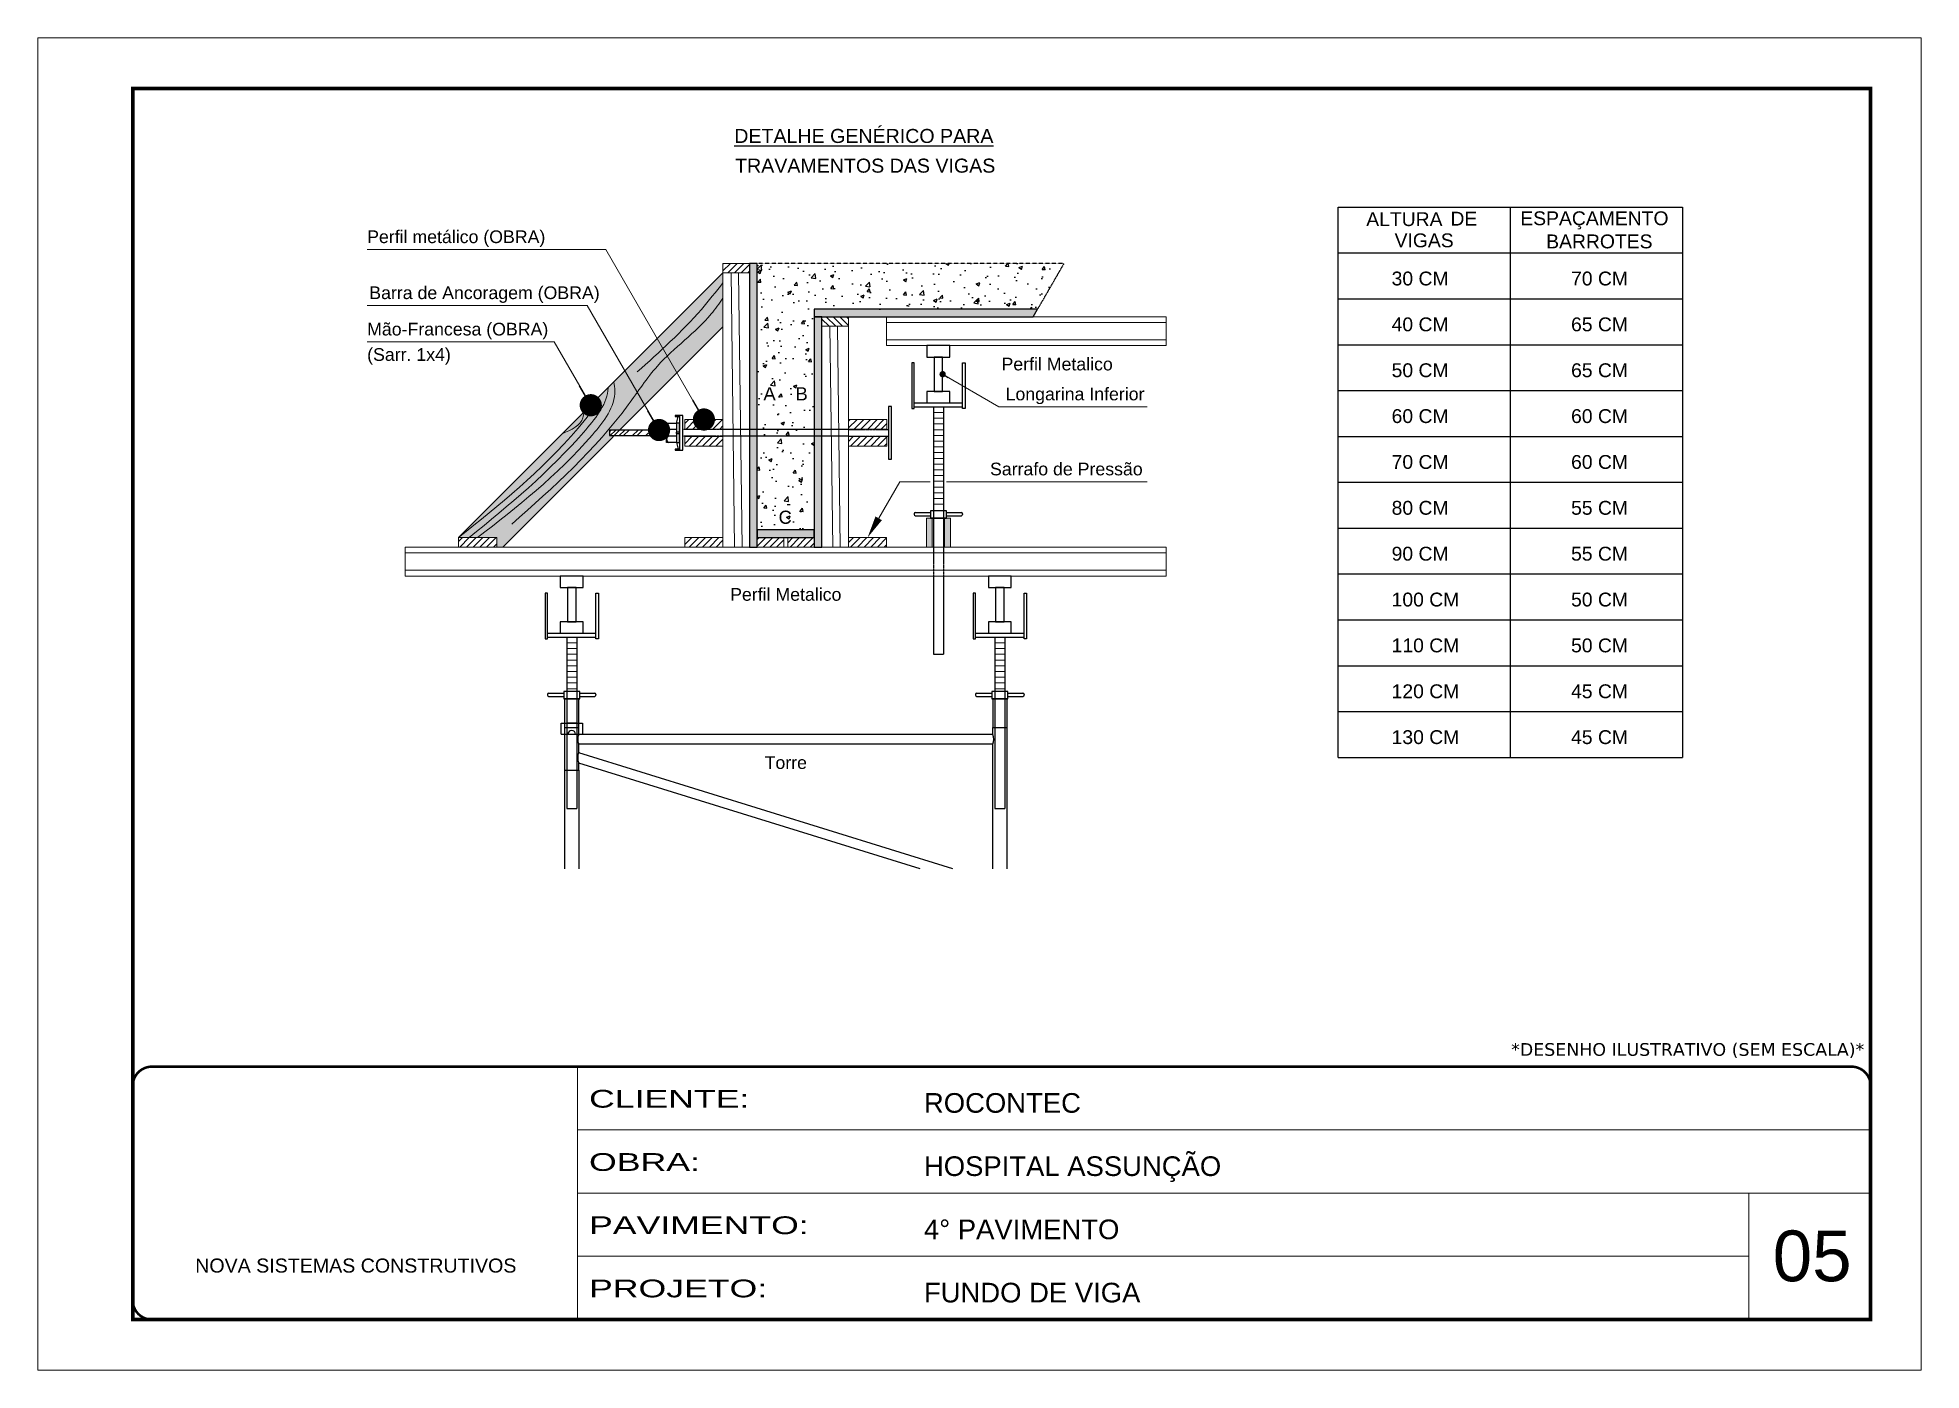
# Model space of a CAD drawing. Extents: x 3111 to 9365, y 861 to 5356.
# Drawn here: x 3111 to 4596, y 3158 to 4208 of the extents above; entities that cross this region are included whole.
import ezdxf
from ezdxf.enums import TextEntityAlignment as Align

# ---------------------------------------------------------------- set-up
doc = ezdxf.new("R2010")
doc.units = 0
for name, pattern in [('CONTINUO', [0]), ('DASHED', [0.75, 0.5, -0.25]), ('HIDDEN', [0.375, 0.25, -0.125])]:
    doc.linetypes.add(name, pattern=pattern)
doc.layers.add('BARRA DE ANCORAGEM', color=251, linetype='Continuous')
doc.layers.add('GARFOS', color=7, linetype='Continuous')
for name, color, linetype, lineweight in [('CARIMBO', 255, 'Continuous', 9), ('CONCRETO', 251, 'Continuous', 25), ('Demarcação 1', 251, 'Continuous', 9), ('Escoras', 2, 'Continuous', 25), ('Folhas', 255, 'Continuous', 9), ('Forcador', 251, 'Continuous', 25), ('Hachura', 251, 'Continuous', 9), ('Madeira', 126, 'Continuous', 18), ('Perfil Metálico', 224, 'Continuous', 18), ('SARRAFO DE PRESSAO', 251, 'DASHED', 9)]:
    doc.layers.add(name, color=color, linetype=linetype, lineweight=lineweight)
doc.layers.add('Demarcação 2', color=7, linetype='Continuous', lineweight=9, true_color=0xe0e0e0)
doc.styles.add('ARIAL', font='arial.ttf')
doc.styles.get("Standard").update_dxf_attribs({"font": 'arial.ttf'})
doc.styles.add('stylellllll', font='verdana.ttf', dxfattribs={"height": 2})
doc.styles.add('Tecnologia', font='')
doc.styles.get('Tecnologia').set_extended_font_data('Forgotten Futurist')
doc.dimstyles.new('3x', dxfattribs={"dimtxt": 10, "dimasz": 5, "dimexe": 7, "dimexo": 5, "dimgap": 4, "dimtad": 1, "dimdec": 4, "dimlfac": 0.3333333333333333, "dimdsep": 46, "dimtxsty": 'Standard', "dimblk": 'DOT', "dimcen": 0.09, "dimclrd": 1, "dimclre": 1, "dimclrt": 2, "dimadec": 0, "dimazin": 2, "dimtfac": 1, "dimtdec": 4, "dimtmove": 0, "dimatfit": 3, "dimldrblk": 'DOT', "dimfxl": 1, "dimtolj": 1, "dimtzin": 0, "dimlwd": 9, "dimlwe": 9, "dimarcsym": 0})
pattern_1 = [(45, (-1629.742985433819, 9747.47951542805), (-2.651650429449553, 2.651650429449553), [])]

msp = doc.modelspace()

# ---------------------------------------------------------------- texts
at = {"color": 0, "linetype": 'Continuous', "ltscale": 5, "style": 'ARIAL'}
for s, p in [('%%UDETALHE GENÉRICO PARA', (3762.325676699889, 4124.964382138691)), ('TRAVAMENTOS DAS VIGAS', (3763.39640546633, 4101.572078234405))]:
    msp.add_text(s, height=11.0592, dxfattribs=at).set_placement(p, align=Align.CENTER)
at = {"layer": 'CARIMBO', "style": 'ARIAL'}
for s, height, p in [('Perfil metálico (OBRA)', 10, (3370.742246527974, 4046.077068525685)), ('Barra de Ancoragem (OBRA)', 10, (3372.420448795448, 4001.960360519353)), ('Mão-Francesa (OBRA)', 10, (3370.742246527974, 3973.293604647884)), ('Longarina Inferior', 10, (3874.069654559418, 3922.185323802156)), ('Sarrafo de Pressão', 10, (3861.791428692399, 3863.072973146574)), ('05', 40, (4478.861585731756, 3228.0613906903))]:
    msp.add_text(s, height=height, dxfattribs=at).set_placement(p)
msp.add_text('(Sarr. 1x4)', height=10, dxfattribs=at).set_placement((3370.742246527974, 3963.293604647884), align=Align.TOP_LEFT)
for s, p in [('Perfil Metalico', (3914.718167482257, 3950.769329537054)), ('Perfil Metalico', (3700.778615784126, 3769.269329537054)), ('Torre', (3700.778615784795, 3636.744329537045))]:
    msp.add_text(s, height=10, dxfattribs=at).set_placement(p, align=Align.MIDDLE_CENTER)
at = {"layer": 'CARIMBO', "color": 0, "linetype": 'Continuous', "style": 'ARIAL'}
for s, p in [('A', (3687.988651254818, 3927.314892771485)), ('B', (3713.278615784126, 3927.314892771485)), ('C', (3700.318643338418, 3830.064892771492))]:
    msp.add_text(s, height=10.36799999896216, dxfattribs=at).set_placement(p, align=Align.MIDDLE_CENTER)
at = {"layer": 'CARIMBO', "style": 'stylellllll'}
msp.add_text('*DESENHO ILUSTRATIVO (SEM ESCALA)*', height=10, dxfattribs=at).set_placement((4551.001343505886, 3405.736170869988), align=Align.RIGHT)
at = {"layer": 'GARFOS', "color": 2, "ltscale": 1.5}
for s, p in [('ALTURA   ', (4158.397145652729, 4059.484204455233)), ('DE', (4224.788391435948, 4059.868907302252)), ('ESPAÇAMENTO', (4279.845585947296, 4060.179415455952)), ('VIGAS', (4180.754133455448, 4042.789824922145)), ('BARROTES', (4300.253659695787, 4041.9462805731)), ('30 CM', (4178.395209532893, 4012.715954774087)), ('70 CM', (4319.869201251269, 4012.715954774087)), ('40 CM', (4178.395209532893, 3976.579888920443)), ('65 CM', (4319.869201251269, 3976.579888920443)), ('50 CM', (4178.395209532893, 3940.443823066764)), ('65 CM', (4319.869201251269, 3940.443823066764)), ('60 CM', (4178.395209532893, 3904.307757213106)), ('60 CM', (4319.869201251269, 3904.307757213106)), ('70 CM', (4178.395209532893, 3868.171691359448)), ('60 CM', (4319.869201251269, 3868.171691359448)), ('80 CM', (4178.395209532893, 3832.035625505783)), ('55 CM', (4319.869201251269, 3832.035625505783)), ('90 CM', (4178.395209532893, 3795.899559652118)), ('55 CM', (4319.869201251269, 3795.899559652118)), ('100 CM', (4178.395209532893, 3759.763493798446)), ('50 CM', (4319.869201251269, 3759.763493798446)), ('110 CM', (4178.395209532893, 3723.627427944773)), ('50 CM', (4319.869201251269, 3723.627427944773)), ('120 CM', (4178.395209532893, 3687.491362091123)), ('45 CM', (4319.869201251269, 3687.491362091123)), ('130 CM', (4178.395209532893, 3651.355296237451)), ('45 CM', (4319.869201251269, 3651.355296237451))]:
    msp.add_text(s, height=10.91015625, dxfattribs=at).set_placement(p)

# ---------------------------------------------------------------- blocks, each defined once
blk = doc.blocks.new('9999999999')
at = {"color": 30, "linetype": 'CONTINUO'}
for p, q in [((98564.56196592061, 34230.20511460536), (98564.56196592061, 34429.44862801625)), ((98564.56196592061, 34379.63774966353), (99583.97835781069, 34379.63774966353)), ((98564.56196592061, 34329.8268713108), (99487.97835781069, 34329.8268713108)), ((99583.97835781069, 34329.8268713108), (99487.97835781069, 34329.8268713108)), ((99487.97835781069, 34329.8268713108), (99487.97835781069, 34230.20511460536)), ((98564.56196592063, 34280.01599295808), (99487.97835781069, 34280.01599295808))]:
    blk.add_line(p, q, dxfattribs=at)
at = {"color": 30, "linetype": 'CONTINUO', "const_width": 2}
blk.add_lwpolyline([(99583.97835781069, 34230.20511460536), (99583.97835781069, 34414.44862801625, 0.4142135623730951), (99568.97835781069, 34429.44862801625), (98228.97835781069, 34429.44862801625, 0.4142135623730951), (98213.97835781069, 34414.44862801625), (98213.97835781069, 34245.20511460536, 0.4142135623730951), (98228.97835781069, 34230.20511460536), (99583.97835781069, 34230.20511460536)], format="xyb", dxfattribs=at)
at = {"layer": 'Folhas'}
blk.add_lwpolyline([(98138.97835781069, 34190.20511460536), (99623.97835781069, 34190.20511460536), (99623.97835781069, 35240.20511460536), (98138.97835781069, 35240.20511460536)], close=True, dxfattribs=at)
at = {"layer": 'Folhas', "color": 30, "const_width": 3}
blk.add_lwpolyline([(98213.97835781069, 34230.20511460536), (99583.97835781069, 34230.20511460536), (99583.97835781069, 35200.20511460536), (98213.97835781069, 35200.20511460536)], close=True, dxfattribs=at)
at = {"color": 7, "linetype": 'Continuous', "ltscale": 5, "style": 'ARIAL'}
for s, height, p in [('ROCONTEC', 15.48288, (98837.6812528586, 34393.12953067552)), ('HOSPITAL ASSUNÇÃO', 15.48288, (98837.6812528586, 34343.3186523228)), ('4° PAVIMENTO', 15.48288, (98837.6812528586, 34293.50777397008)), ('NOVA SISTEMAS CONSTRUTIVOS', 11.0592, (98263.18703214587, 34267.21182737108)), ('FUNDO DE VIGA', 15.48288, (98837.6812528586, 34243.69689561735))]:
    blk.add_text(s, height=height, dxfattribs=at).set_placement(p)
at = {"layer": 'Folhas', "color": 7, "style": 'Tecnologia', "width": 1.5}
for s, p in [('CLIENTE:', (98573.65419061291, 34397.16605924374)), ('OBRA:', (98573.65419061291, 34347.31415840245)), ('PAVIMENTO:', (98573.65419061291, 34297.50328004972)), ('PROJETO:', (98573.65419061291, 34247.692401697))]:
    blk.add_text(s, height=14, dxfattribs=at).set_placement(p)
blk = doc.blocks.new('HT20CT')
at = {"layer": 'Forcador'}
for points in [[(-4, 16), (-4, 20), (4, 20), (4, 16)], [(-1.5, 4), (-1.5, 16), (1.5, 16), (1.5, 4)], [(-4, 0), (-4, 4), (4, 4), (4, 0)]]:
    blk.add_lwpolyline(points, close=True, dxfattribs=at)
blk = doc.blocks.new('_Dot')
at = {"color": 0, "linetype": 'ByBlock', "lineweight": -2}
blk.add_line((-0.5, 0), (-1, 0), dxfattribs=at)
at = {"color": 0, "linetype": 'ByBlock', "const_width": 0.5}
blk.add_lwpolyline([(-0.25, 0, 1), (0.25, 0, 1)], format="xyb", close=True, dxfattribs=at)

# ---------------------------------------------------------------- hatches: boundary and pattern name
at = {"layer": 'CONCRETO', "linetype": 'DASHED', "ltscale": 0.3}
h = msp.add_hatch(dxfattribs=at)
h.set_pattern_fill('AR-CONC', color=256, scale=4, style=0)
h.set_pattern_definition([(49.99999999999999, (-44988.73727743226, -3922.861900065081), (28.69040730403014, -2.510085399303804), [3, -33]), (355, (-44988.73727743226, -3922.861900065081), (-5.55005334452, 30.08768534800047), [2.4, -26.4]), (100.4514, (-44986.34641023228, -3923.071073665082), (23.14037526856086, 27.57758168243814), [2.549607599999977, -28.04568447999981]), (46.18420000000002, (-44988.73727743226, -3914.861900065081), (42.68964194502578, -6.620760573160723), [4.499999999999972, -49.49999999999978]), (96.63559999999998, (-44985.17980763227, -3915.413632345082), (37.38650822194813, 38.96471483601767), [3.824411519999986, -42.06851999999978]), (351.1842, (-44988.73727743226, -3914.861900065081), (37.38647780534509, 38.96474403701298), [3.6, -39.6]), (21, (-44984.73727743226, -3916.861900065081), (23.87628208473847, -16.10475562661355), [3, -33]), (326.0000000000001, (-44984.73727743226, -3916.861900065081), (9.732613276863269, 29.00600180187412), [2.4, -26.4]), (71.4514, (-44982.74758811229, -3918.203964305083), (33.6089051432596, 12.9012198683981), [2.5496076, -28.04568448]), (37.50000000000001, (-44988.73727743226, -3922.861900065081), (0.4863942126916267, 13.31575415325246), [0, -26.08, 0, -26.8, 0, -26.5]), (7.499999999999999, (-44988.73727743226, -3922.861900065081), (10.52278149768594, 15.77646847529441), [0, -15.28, 0, -25.48, 0, -10.1]), (327.5, (-44997.65727743225, -3922.861900065081), (21.35289744689636, -0.902194869375192), [0, -10, 0, -31.2, 0, -41.4]), (317.5, (-45001.65727743225, -3922.861900065081), (23.32744677369545, 4.004199293292706), [0, -13, 0, -20.72, 0, -29.4])])
h.paths.add_polyline_path([(3678.278615784126, 4030.064892771477), (3678.278615784126, 3820.064892771492), (3723.278615784126, 3820.064892771492), (3723.278615784155, 3994.064892771485), (3899.272670019003, 3994.06489277147), (3920.057279709807, 4030.064892771477)])
h.paths.add_polyline_path([(3705.856231064558, 3919.538892772265), (3720.701000503694, 3919.538892772265), (3720.701000503694, 3935.090892770704), (3705.856231064558, 3935.090892770704)], flags=24)
h.paths.add_polyline_path([(3680.545049618457, 3919.538892772265), (3695.432252891209, 3919.538892772265), (3695.432252891209, 3935.090892770704), (3680.545049618457, 3935.090892770704)], flags=24)
h.paths.add_polyline_path([(3692.408269532949, 3822.023681312543), (3708.229017143916, 3822.023681312543), (3708.229017143916, 3838.106104230441), (3692.408269532949, 3838.106104230441)], flags=24)
at = {"layer": 'Demarcação 1'}
for points in [[(3678.278615784126, 4030.064892771477), (3672.278615784126, 4030.064892771477), (3672.278615784126, 3806.564892771492), (3678.278615784126, 3806.564892771492)], [(3899.272670019003, 3994.06489277147), (3723.278615784155, 3994.06489277147), (3723.278615784155, 3988.064892771485), (3895.808568403874, 3988.064892771485)], [(3729.278615784126, 3988.064892771485), (3723.278615784126, 3988.064892771485), (3723.278615784126, 3806.564892771492), (3729.278615784126, 3806.564892771492)], [(3723.278615784126, 3820.064892771492), (3678.278615784126, 3820.064892771492), (3678.278615784126, 3814.064892771492), (3723.278615784126, 3814.064892771492)]]:
    msp.add_hatch(color=256, dxfattribs=at).paths.add_polyline_path(points)
at = {"layer": 'Demarcação 2'}
msp.add_hatch(color=256, dxfattribs=at).paths.add_polyline_path([(3651.278615784155, 3980.138485900285), (3651.278615784155, 4022.564892771477), (3442.795529288378, 3814.08180627573), (3472.863183305621, 3814.08180627573), (3472.863183305621, 3806.564892771492), (3477.705022655333, 3806.564892771492), (3565.495772271672, 3894.355642387824), (3561.822321797743, 3894.355642387824), (3561.822321797743, 3898.774143155219), (3569.914273039081, 3898.774143155219)])
at = {"layer": 'Hachura'}
h = msp.add_hatch(dxfattribs=at)
h.set_pattern_fill('ANSI31', color=256, scale=30, style=0)
h.set_pattern_definition(pattern_1)
h.paths.add_polyline_path([(3651.278615784155, 4030.064892771477), (3672.278615784126, 4030.064892771477), (3672.278615784126, 4022.564892771477), (3651.278615784155, 4022.564892771477)])
h = msp.add_hatch(dxfattribs=at)
h.set_pattern_fill('ANSI31', color=256, scale=30, style=0)
h.set_pattern_definition([(135, (11212.16805493589, 8303.174573048642), (2.651650429449553, 2.651650429449553), [])])
h.paths.add_polyline_path([(3729.278615784126, 3988.064892771485), (3750.278615784126, 3988.064892771485), (3750.278615784126, 3980.564892771485), (3729.278615784126, 3980.564892771485)])
h = msp.add_hatch(dxfattribs=at)
h.set_pattern_fill('ANSI31', color=256, scale=30, style=0)
h.set_pattern_definition(pattern_1)
h.paths.add_polyline_path([(3651.278615784155, 3899.571658173225), (3651.278615784155, 3907.088571677463), (3621.210961766912, 3907.088571677463), (3621.210961766912, 3899.571658173225)])
h = msp.add_hatch(dxfattribs=at)
h.set_pattern_fill('ANSI31', color=256, scale=30, style=0)
h.set_pattern_definition(pattern_1)
h.paths.add_polyline_path([(3780.346269801339, 3899.571658173232), (3780.346269801339, 3907.08857167747), (3750.278615784096, 3907.08857167747), (3750.278615784096, 3899.571658173232)])
h = msp.add_hatch(dxfattribs=at)
h.set_pattern_fill('ANSI32', color=256, scale=20, angle=90, style=0)
h.set_pattern_definition([(45.00000000000001, (12218.34999428459, -5077.764618648967), (5.303300858899107, -5.303300858899106), []), (45.00000000000001, (12218.34999428459, -5074.229084748966), (5.303300858899107, -5.303300858899106), [])])
h.paths.add_polyline_path([(3561.822321797743, 3894.355642387824), (3561.822321797743, 3898.774143155226), (3606.822321797801, 3898.774143155226), (3606.822321797801, 3894.355642387824)])
h = msp.add_hatch(dxfattribs=at)
h.set_pattern_fill('ANSI31', color=256, scale=30, style=0)
h.set_pattern_definition(pattern_1)
h.paths.add_polyline_path([(3621.210961766912, 3886.041213865499), (3651.278615784155, 3886.041213865499), (3651.278615784155, 3893.558127369737), (3621.210961766912, 3893.558127369737)])
h = msp.add_hatch(dxfattribs=at)
h.set_pattern_fill('ANSI31', color=256, scale=30, style=0)
h.set_pattern_definition(pattern_1)
h.paths.add_polyline_path([(3750.278615784096, 3886.041213865507), (3780.346269801339, 3886.041213865507), (3780.346269801339, 3893.558127369744), (3750.278615784096, 3893.558127369744)])
h = msp.add_hatch(dxfattribs=at)
h.set_pattern_fill('ANSI31', color=256, scale=30, style=0)
h.set_pattern_definition([(45, (-1808.158417912353, 9654.472750026309), (-2.651650429449553, 2.651650429449553), [])])
h.paths.add_polyline_path([(3472.863183305621, 3806.564892771492), (3472.863183305621, 3814.08180627573), (3442.795529288378, 3814.08180627573), (3442.795529288378, 3806.564892771492)])
h = msp.add_hatch(dxfattribs=at)
h.set_pattern_fill('ANSI31', color=256, scale=30, style=0)
h.set_pattern_definition(pattern_1)
h.paths.add_polyline_path([(3621.278615784155, 3806.564892771492), (3651.278615784155, 3806.564892771492), (3651.278615784155, 3814.064892771492), (3621.278615784155, 3814.064892771492)])
h = msp.add_hatch(dxfattribs=at)
h.set_pattern_fill('ANSI31', color=256, scale=30, style=0)
h.set_pattern_definition(pattern_1)
h.paths.add_polyline_path([(3678.278615784126, 3814.064892771492), (3699.278615784096, 3814.064892771492), (3699.278615784096, 3806.564892771492), (3678.278615784126, 3806.564892771492)])
h = msp.add_hatch(dxfattribs=at)
h.set_pattern_fill('ANSI31', color=256, scale=30, style=0)
h.set_pattern_definition(pattern_1)
h.paths.add_polyline_path([(3723.278615784126, 3806.564892771492), (3723.278615784126, 3814.064892771492), (3702.278615784155, 3814.064892771492), (3702.278615784155, 3806.564892771492)])
h = msp.add_hatch(dxfattribs=at)
h.set_pattern_fill('ANSI31', color=256, scale=30, style=0)
h.set_pattern_definition(pattern_1)
h.paths.add_polyline_path([(3780.278615784096, 3814.064892771492), (3750.278615784096, 3814.064892771492), (3750.278615784096, 3806.564892771492), (3780.278615784096, 3806.564892771492)])
at = {"layer": 'Perfil Metálico'}
for points in [[(3811.639099209009, 3806.564892771492), (3816.139099209009, 3806.564892771492), (3816.139099209009, 3829.364892771495), (3811.639099209009, 3829.364892771495)], [(3826.014099209009, 3806.564892771492), (3830.514099209009, 3806.564892771492), (3830.514099209009, 3829.364892771495), (3826.014099209009, 3829.364892771495)]]:
    msp.add_hatch(color=256, dxfattribs=at).paths.add_polyline_path(points)

# ---------------------------------------------------------------- linework, layer by layer
for points in [[(3678.278615784126, 4030.064892771477), (3672.278615784126, 4030.064892771477), (3672.278615784126, 3806.564892771492), (3678.278615784126, 3806.564892771492)], [(3899.272670019003, 3994.06489277147), (3723.278615784155, 3994.06489277147), (3723.278615784155, 3988.064892771485), (3895.808568403874, 3988.064892771485)], [(3729.278615784126, 3988.064892771485), (3723.278615784126, 3988.064892771485), (3723.278615784126, 3806.564892771492), (3729.278615784126, 3806.564892771492)], [(3723.278615784126, 3820.064892771492), (3678.278615784126, 3820.064892771492), (3678.278615784126, 3814.064892771492), (3723.278615784126, 3814.064892771492)]]:
    msp.add_lwpolyline(points, close=True)
at = {"layer": 'BARRA DE ANCORAGEM'}
for p, q in [((3614.706704085511, 3904.076344076069), (3615.8708497275, 3909.378544996949)), ((3617.035720781387, 3910.262245150427), (3617.035720781387, 3882.867540392586)), ((3750.270246466469, 3899.228437312011), (3651.278615784155, 3899.228437312004)), ((3750.270246466469, 3893.901348230966), (3651.278615784155, 3893.901348230966)), ((3614.706704085511, 3889.053441466936), (3615.8708497275, 3883.751240546064))]:
    msp.add_line(p, q, dxfattribs=at)
at = {"layer": 'BARRA DE ANCORAGEM', "linetype": 'HIDDEN'}
for p, q in [((3651.278615784155, 3899.228437312004), (3619.710961766912, 3899.228437312004)), ((3651.278615784155, 3893.901348230966), (3619.710961766912, 3893.901348230966)), ((3750.270246466469, 3899.228437312011), (3781.846269801339, 3899.228437312011)), ((3750.270246466469, 3893.901348230966), (3781.846269801339, 3893.901348230966))]:
    msp.add_line(p, q, dxfattribs=at)
at = {"layer": 'BARRA DE ANCORAGEM', "flags": 128}
for points in [[(3617.035720781329, 3910.262245150441), (3613.476779642275, 3910.262245150376), (3613.476779642275, 3909.378544996949), (3617.035720781329, 3909.378544996949)], [(3619.710961766912, 3882.867540392564), (3619.710961766912, 3910.262245150441), (3617.035720781329, 3910.262245150441), (3617.035720781329, 3882.867540392564)], [(3784.246089250046, 3875.762422582606), (3784.246089250046, 3917.367362960385), (3781.846269801339, 3917.367362960371), (3781.846269801339, 3875.762422582606)], [(3606.822321797801, 3898.774143155226), (3561.822321797743, 3898.774143155219), (3561.822321797743, 3894.355642387824), (3606.822321797801, 3894.355642387824)], [(3617.035720781329, 3904.076344076069), (3614.706704085511, 3904.076344076069), (3614.706704085511, 3889.053441466936), (3617.035720781329, 3889.053441466936)], [(3617.035720781329, 3883.751240546057), (3613.476779642275, 3883.751240546057), (3613.476779642275, 3882.867540392564), (3617.035720781329, 3882.867540392564)]]:
    msp.add_lwpolyline(points, close=True, dxfattribs=at)
for points in [[(3614.706704085511, 3899.215993231939), (3608.589722104713, 3899.215993231939, -0.7297960342994486), (3608.589722104713, 3904.076344076069, -0.7297960342994486)], [(3614.706704085511, 3893.913792311059), (3608.589722104713, 3893.913792311059, -0.6666666666662623), (3608.589722104713, 3899.215993231939, -0.6666666666662623)]]:
    msp.add_lwpolyline(points, format="xyb", dxfattribs=at)
for points in [[(3614.706704085511, 3889.053441466936), (3606.822321797743, 3889.053441466936), (3606.822321797743, 3904.076344076069), (3614.706704085511, 3904.076344076069)], [(3614.706704085511, 3896.123042694793), (3617.035720781329, 3896.123042694793), (3617.035720781329, 3897.006742848256), (3614.706704085511, 3897.006742848256), (3614.706704085511, 3896.123042694793), (3614.706704085511, 3897.006742848256)]]:
    msp.add_lwpolyline(points, dxfattribs=at)
at = {"layer": 'BARRA DE ANCORAGEM'}
msp.add_arc((3609.367924826358, 3891.483616889016), 2.551735107341757, 107.7563605990259, 252.2436393991139, dxfattribs=at)
at = {"layer": 'CONCRETO', "linetype": 'DASHED', "ltscale": 0.3}
for p, q in [((3920.057279709836, 4030.064892771477), (3678.278615784126, 4030.064892771477)), ((3920.057279709836, 4030.064892771485), (3899.272670019003, 3994.06489277147))]:
    msp.add_line(p, q, dxfattribs=at)
at = {"layer": 'Escoras'}
for p, q in [((3826.701599209009, 3829.364892771495), (3815.451599209009, 3829.364892771495)), ((3526.403615784737, 3687.014892771649), (3526.403615784737, 3552.920705856477)), ((3537.653615784126, 3687.014892771649), (3526.403615784126, 3687.014892771649)), ((3537.653615784126, 3664.514892771649), (3537.653615784126, 3687.014892771649)), ((3875.153615784126, 3687.014892771482), (3863.903615784126, 3687.014892771482)), ((3863.903615784126, 3687.014892771482), (3863.903615784126, 3664.514892771482)), ((3875.153615784737, 3687.014892771482), (3875.153615784737, 3552.920705856477)), ((3523.591115784126, 3667.889892771656), (3540.466115784126, 3667.889892771656)), ((3523.591115784126, 3659.114892771662), (3523.591115784126, 3667.889892771656)), ((3523.591115784126, 3659.114892771662), (3529.103615784108, 3659.114892771662)), ((3526.403615784126, 3664.514892771482), (3537.653615784126, 3664.514892771482)), ((3535.966115784126, 3667.86743800267), (3528.091115784126, 3667.86743800267)), ((3535.966115784126, 3658.834438002659), (3528.091115784126, 3658.834438002659)), ((3534.953615784114, 3659.114892771662), (3540.466115784126, 3659.114892771662)), ((3537.653615784126, 3658.889892771482), (3537.653615784126, 3664.514892771482)), ((3863.903615784126, 3658.889892771482), (3537.653615784126, 3658.889892771482)), ((3540.466115784126, 3667.889892771656), (3540.466115784126, 3659.114892771648)), ((3863.903615784126, 3664.514892771482), (3875.153615784126, 3664.514892771482)), ((3863.903615784126, 3658.889892771482), (3863.903615784126, 3664.514892771482)), ((3863.903615785435, 3651.239892771473), (3537.653615784126, 3651.239892771473)), ((3537.653615783223, 3644.884686066804), (3537.653615784126, 3651.239892771473)), ((3832.41966969362, 3552.920705856484), (3537.653615784126, 3644.399826039391)), ((3863.903615784126, 3552.920705856477), (3863.903615784126, 3651.239892771335)), ((3526.403615784126, 3630.764892771482), (3537.653615784126, 3630.764892771482)), ((3806.609884728525, 3552.920705856484), (3537.653615784126, 3636.389892774007)), ((3537.653615784126, 3630.764892771482), (3537.653615784126, 3636.389892774007)), ((3537.653615784126, 3630.764892771482), (3537.653615784126, 3552.920705856477))]:
    msp.add_line(p, q, dxfattribs=at)
for centre, radius, start, end in [((3532.028615784126, 3659.114892771662), 2.925, 0, 180), ((3545.223224529698, 3655.064892772605), 8.481132092454251, 153.1920676134341, 206.807932389176), ((3856.334007038553, 3655.064892772605), 8.481132092454251, 333.192067610824, 26.80793238656591), ((3547.065183092105, 3640.637289422002), 10.32559816562314, 155.7105643694473, 204.2894356477361)]:
    msp.add_arc(centre, radius, start, end, dxfattribs=at)
at = {"layer": 'Forcador', "linetype": 'Continuous'}
for p, q in [((3801.951599209009, 3920.264914538717), (3840.201599209009, 3920.264914538717)), ((3801.951599209009, 3917.114914538723), (3840.201599209009, 3917.114914538723)), ((3817.139099209009, 3917.114914538723), (3817.139099209009, 3806.564892771492)), ((3825.014099209009, 3917.114914538723), (3825.014099209009, 3806.564892771492)), ((3801.951599209009, 3832.739892771502), (3801.951599209009, 3832.289892771498)), ((3802.964099209021, 3833.752392771499), (3814.776599209021, 3833.752392771499)), ((3827.376599209027, 3833.752392771499), (3839.189099209027, 3833.752392771499)), ((3840.201599209009, 3832.739892771502), (3840.201599209009, 3832.289892771498)), ((3802.964099209021, 3831.277392771508), (3814.776599209021, 3831.277392771493)), ((3827.376599209027, 3831.277392771493), (3839.189099209027, 3831.277392771493)), ((3817.139099209009, 3783.764892771489), (3817.139099209009, 3722.114914538723)), ((3825.014099209009, 3783.764892771489), (3825.014099209009, 3722.114914538723)), ((3512.903615784126, 3738.764914538891), (3551.153615784126, 3738.764914538891)), ((3512.903615784126, 3735.614914538883), (3551.153615784126, 3735.614914538883)), ((3528.091115784126, 3735.614914538883), (3528.091115784126, 3600.614914538883)), ((3535.966115784126, 3735.614914538883), (3535.966115784126, 3600.614914538883)), ((3850.403615784126, 3738.764914538731), (3888.653615784126, 3738.764914538731)), ((3850.403615784126, 3735.61491453873), (3888.653615784126, 3735.61491453873)), ((3865.591115784126, 3735.61491453873), (3865.591115784126, 3600.61491453873)), ((3873.466115784126, 3735.61491453873), (3873.466115784126, 3600.61491453873)), ((3817.139099209009, 3722.114914538723), (3825.014099209009, 3722.114914538723)), ((3512.903615784126, 3690.389892771656), (3512.903615784126, 3689.939892771652)), ((3513.916115784108, 3691.402392771661), (3525.728615784108, 3691.402392771661)), ((3513.916115784108, 3688.927392771662), (3525.728615784108, 3688.927392771648)), ((3538.328615784143, 3691.402392771661), (3550.141115784143, 3691.402392771661)), ((3538.328615784143, 3688.927392771648), (3550.141115784143, 3688.927392771648)), ((3551.153615784126, 3690.389892771656), (3551.153615784126, 3689.939892771652)), ((3850.403615784126, 3690.389892771496), (3850.403615784126, 3689.939892771492)), ((3851.416115784108, 3691.402392771486), (3863.228615784108, 3691.402392771486)), ((3851.416115784108, 3688.927392771495), (3863.228615784108, 3688.927392771488)), ((3875.828615784143, 3691.402392771486), (3887.641115784143, 3691.402392771486)), ((3875.828615784143, 3688.927392771488), (3887.641115784143, 3688.927392771488)), ((3888.653615784126, 3690.389892771496), (3888.653615784126, 3689.939892771492)), ((3528.091115784126, 3600.614914538883), (3535.966115784126, 3600.614914538883)), ((3865.591115784126, 3600.61491453873), (3873.466115784126, 3600.61491453873))]:
    msp.add_line(p, q, dxfattribs=at)
at = {"layer": 'Forcador', "linetype": 'HIDDEN'}
for p, q in [((3817.139099209009, 3806.564892771492), (3817.139099209009, 3783.764892771489)), ((3825.014099209009, 3806.564892771492), (3825.014099209009, 3783.764892771489))]:
    msp.add_line(p, q, dxfattribs=at)
at = {"layer": 'Forcador', "linetype": 'Continuous'}
for points in [[(3800.039099209032, 3951.764914538717), (3800.039099209032, 3915.764914538717), (3801.951599209009, 3915.764914538717), (3801.951599209009, 3951.764914538717)], [(3842.114099209015, 3951.764914538717), (3842.114099209015, 3915.764914538717), (3840.201599209009, 3915.764914538717), (3840.201599209009, 3951.764914538717)], [(3814.776599209021, 3835.214892771508), (3814.776599209021, 3829.364892771502), (3827.376599209027, 3829.364892771502), (3827.376599209027, 3835.214892771508)], [(3510.99111578412, 3770.264914538891), (3510.99111578412, 3734.264914538891), (3512.903615784126, 3734.264914538891), (3512.903615784126, 3770.264914538891)], [(3553.066115784131, 3770.264914538891), (3553.066115784131, 3734.264914538891), (3551.153615784126, 3734.264914538891), (3551.153615784126, 3770.264914538891)], [(3848.49111578412, 3770.264914538731), (3848.49111578412, 3734.264914538731), (3850.403615784126, 3734.264914538731), (3850.403615784126, 3770.264914538731)], [(3890.566115784131, 3770.264914538731), (3890.566115784131, 3734.264914538731), (3888.653615784126, 3734.264914538731), (3888.653615784126, 3770.264914538731)], [(3525.728615784108, 3692.864892771662), (3525.728615784108, 3687.014892771656), (3538.328615784143, 3687.014892771656), (3538.328615784143, 3692.864892771662)], [(3863.228615784108, 3692.864892771495), (3863.228615784108, 3687.014892771496), (3875.828615784143, 3687.014892771496), (3875.828615784143, 3692.864892771495)]]:
    msp.add_lwpolyline(points, close=True, dxfattribs=at)
for centre, start, end in [((3802.964099209021, 3832.739892771502), 90, 180), ((3802.964099209021, 3832.289892771498), 180, 270), ((3839.189099209027, 3832.739892771502), 0, 90), ((3839.189099209027, 3832.289892771498), 270, 0), ((3513.916115784108, 3690.389892771656), 90, 180), ((3513.916115784108, 3689.939892771652), 180, 270), ((3550.141115784143, 3690.389892771656), 0, 90), ((3550.141115784143, 3689.939892771652), 270, 0), ((3851.416115784108, 3690.389892771496), 90, 180), ((3851.416115784108, 3689.939892771492), 180, 270), ((3887.641115784143, 3690.389892771496), 0, 90), ((3887.641115784143, 3689.939892771492), 270, 0)]:
    msp.add_arc(centre, 1.0125, start, end, dxfattribs=at)
at = {"layer": 'GARFOS', "color": 2, "ltscale": 1.5}
for p, q in [((4136.200008231179, 3640.819029852077), (4136.200008231179, 4074.451820096057)), ((4136.200008231179, 4074.451820096057), (4407.741248138387, 4074.451820096057)), ((4271.970628184754, 4074.451820096057), (4271.970628184754, 3640.819029852077)), ((4407.741248138387, 4074.451820096057), (4407.741248138387, 3640.819029852077)), ((4136.200008231179, 4038.315754242385), (4407.741248138387, 4038.315754242385)), ((4136.200008231179, 4038.315754242385), (4407.741248138387, 4038.315754242385)), ((4136.200008231179, 4002.179688388742), (4407.741248138387, 4002.179688388742)), ((4136.200008231179, 3966.043622535062), (4407.741248138387, 3966.043622535062)), ((4136.200008231179, 3929.907556681404), (4407.741248138387, 3929.907556681404)), ((4136.200008231179, 3893.771490827732), (4407.741248138387, 3893.771490827732)), ((4136.200008231179, 3857.635424974082), (4407.741248138387, 3857.635424974082)), ((4136.200008231179, 3821.499359120417), (4407.741248138387, 3821.499359120417)), ((4136.200008231179, 3785.363293266744), (4407.741248138387, 3785.363293266744)), ((4136.200008231179, 3749.227227413072), (4407.741248138387, 3749.227227413072)), ((4136.200008231179, 3713.0911615594), (4407.741248138387, 3713.0911615594)), ((4136.200008231179, 3676.955095705727), (4407.741248138387, 3676.955095705727)), ((4136.200008231179, 3640.819029852077), (4407.741248138387, 3640.819029852077))]:
    msp.add_line(p, q, dxfattribs=at)
at = {"layer": 'Hachura'}
for p, q in [((3660.303647920802, 3806.564892771492), (3657.602071491499, 4022.564892771477)), ((3666.303647920802, 3806.564892771492), (3663.602071491499, 4022.564892771477)), ((3737.778341392892, 3806.564892771492), (3735.602071491499, 3980.564892771485)), ((3743.778341392892, 3806.564892771492), (3741.602071491499, 3980.564892771485)), ((3825.014099209009, 3912.598438002495), (3817.139099209009, 3912.598438002495)), ((3825.014099209009, 3908.081938002497), (3817.139099209009, 3908.081938002497)), ((3825.014099209009, 3903.565438002499), (3817.139099209009, 3903.565438002499)), ((3825.014099209009, 3899.048938002501), (3817.139099209009, 3899.048938002501)), ((3825.014099209009, 3894.532438002503), (3817.139099209009, 3894.532438002503)), ((3825.014099209009, 3890.015938002505), (3817.139099209009, 3890.015938002505)), ((3825.014099209009, 3885.499438002507), (3817.139099209009, 3885.499438002507)), ((3825.014099209009, 3880.982938002509), (3817.139099209009, 3880.982938002509)), ((3825.014099209009, 3876.466438002511), (3817.139099209009, 3876.466438002511)), ((3825.014099209009, 3871.949938002514), (3817.139099209009, 3871.949938002514)), ((3825.014099209009, 3867.433438002516), (3817.139099209009, 3867.433438002516)), ((3825.014099209009, 3862.916938002518), (3817.139099209009, 3862.916938002518)), ((3825.014099209009, 3858.40043800252), (3817.139099209009, 3858.40043800252)), ((3825.014099209009, 3853.883938002522), (3817.139099209009, 3853.883938002522)), ((3825.014099209009, 3849.367438002524), (3817.139099209009, 3849.367438002524)), ((3825.014099209009, 3844.850938002526), (3817.139099209009, 3844.850938002526)), ((3825.014099209009, 3840.334438002528), (3817.139099209009, 3840.334438002528)), ((3535.966115784126, 3731.098438002662), (3528.091115784126, 3731.098438002662)), ((3873.466115784126, 3731.098438002509), (3865.591115784126, 3731.098438002509)), ((3535.966115784126, 3726.581938002664), (3528.091115784126, 3726.581938002664)), ((3535.966115784126, 3722.065438002666), (3528.091115784126, 3722.065438002666)), ((3535.966115784126, 3717.548938002668), (3528.091115784126, 3717.548938002668)), ((3535.966115784126, 3713.03243800267), (3528.091115784126, 3713.03243800267)), ((3873.466115784126, 3726.581938002511), (3865.591115784126, 3726.581938002511)), ((3873.466115784126, 3722.065438002513), (3865.591115784126, 3722.065438002513)), ((3873.466115784126, 3717.548938002516), (3865.591115784126, 3717.548938002516)), ((3873.466115784126, 3713.032438002518), (3865.591115784126, 3713.032438002518)), ((3535.966115784126, 3708.515938002658), (3528.091115784126, 3708.515938002658)), ((3535.966115784126, 3703.99943800266), (3528.091115784126, 3703.99943800266)), ((3535.966115784126, 3699.482938002662), (3528.091115784126, 3699.482938002662)), ((3873.466115784126, 3708.515938002505), (3865.591115784126, 3708.515938002505)), ((3873.466115784126, 3703.999438002507), (3865.591115784126, 3703.999438002507)), ((3873.466115784126, 3699.482938002509), (3865.591115784126, 3699.482938002509)), ((3535.966115784126, 3694.966438002664), (3528.091115784126, 3694.966438002664)), ((3873.466115784126, 3694.966438002511), (3865.591115784126, 3694.966438002511))]:
    msp.add_line(p, q, dxfattribs=at)
at = {"layer": 'Hachura', "color": 1}
for p, q in [((3774.028615784096, 3829.220337337718), (3790.686692835174, 3858.072973146574)), ((3790.686692835174, 3858.072973146574), (3814.639099209009, 3858.072973146574)), ((3827.514099209009, 3858.072973146574), (3985.624084600036, 3858.072973146574))]:
    msp.add_line(p, q, dxfattribs=at)
at = {"layer": 'Hachura'}
for points in [[(3651.278615784155, 4014.76799593814), (3634.230582544573, 3993.803831664713), (3583.654705072833, 3944.544968813452)], [(3484.760079946042, 3824.572593741481), (3576.652302563212, 3918.700600079914), (3599.604133419598, 3949.181715053206), (3641.975263093096, 3990.227507551228), (3651.278615784155, 4002.682160109141)], [(3457.829356296999, 3814.08180627573), (3548.325934397923, 3894.989710157241), (3565.985611770266, 3929.818024346348), (3565.240556819561, 3936.526833806913)], [(3524.538912997778, 3895.825189985115), (3540.87900203652, 3908.473729947413), (3541.650706422333, 3912.936983409671)]]:
    msp.add_spline(points, degree=3, dxfattribs=at)
for points, knots in [([(3442.795529288378, 3814.08180627573), (3475.027048804703, 3839.814849111985), (3514.248328245645, 3871.128385646813), (3549.944801321275, 3915.704836721792), (3552.963874056783, 3924.250151044112)], [0, 0, 0, 0, 127.7419890025806, 155.4442459493314, 155.4442459493314, 155.4442459493314, 155.4442459493314]), ([(3451.141424737398, 3814.08180627573), (3482.495117242266, 3839.560024208162), (3523.151686980178, 3872.597821718196), (3560.232250099732, 3919.976053182609), (3560.72396907294, 3932.010246060256)], [0, 0, 0, 0, 125.1825811556602, 162.3251978992898, 162.3251978992898, 162.3251978992898, 162.3251978992898])]:
    msp.add_open_spline(points, degree=3, knots=knots, dxfattribs=at)
at = {"layer": 'Hachura', "color": 1}
msp.add_solid([(3776.554523211809, 3827.762004004382), (3765.278615784096, 3814.064892771492), (3771.502708356384, 3830.678670671054)], dxfattribs=at)
at = {"layer": 'Madeira'}
for p, q in [((3651.278615784155, 4022.564892771477), (3442.795529288378, 3814.08180627573)), ((3651.278615784155, 4022.564892771477), (3651.278615784155, 3814.064892771492)), ((3651.278615784155, 3980.138485900285), (3477.705022655333, 3806.564892771492)), ((3750.278615784096, 3814.064892771492), (3750.278615784126, 3980.564892771485))]:
    msp.add_line(p, q, dxfattribs=at)
for points in [[(3651.278615784155, 4022.564892771477), (3672.278615784126, 4022.564892771477), (3672.278615784126, 4030.064892771477), (3651.278615784155, 4030.064892771477)], [(3750.278615784126, 3980.564892771485), (3729.278615784155, 3980.564892771485), (3729.278615784155, 3988.064892771485), (3750.278615784126, 3988.064892771485)], [(3621.210961766912, 3907.088571677463), (3651.278615784155, 3907.088571677463), (3651.278615784155, 3899.571658173225), (3621.210961766912, 3899.571658173225)], [(3750.278615784096, 3907.08857167747), (3780.346269801339, 3907.08857167747), (3780.346269801339, 3899.571658173232), (3750.278615784096, 3899.571658173232)], [(3621.210961766912, 3886.041213865499), (3651.278615784155, 3886.041213865499), (3651.278615784155, 3893.558127369737), (3621.210961766912, 3893.558127369737)], [(3750.278615784096, 3886.041213865507), (3780.346269801339, 3886.041213865507), (3780.346269801339, 3893.558127369744), (3750.278615784096, 3893.558127369744)], [(3442.795529288378, 3814.08180627573), (3472.863183305621, 3814.08180627573), (3472.863183305621, 3806.564892771492), (3442.795529288378, 3806.564892771492)], [(3621.278615784155, 3806.564892771492), (3651.278615784155, 3806.564892771492), (3651.278615784155, 3814.064892771492), (3621.278615784155, 3814.064892771492)], [(3699.278615784096, 3806.564892771492), (3678.278615784126, 3806.564892771492), (3678.278615784126, 3814.064892771492), (3699.278615784096, 3814.064892771492)], [(3702.278615784155, 3806.564892771492), (3723.278615784126, 3806.564892771492), (3723.278615784126, 3814.064892771492), (3702.278615784155, 3814.064892771492)], [(3780.278615784096, 3806.564892771492), (3750.278615784096, 3806.564892771492), (3750.278615784096, 3814.064892771492), (3780.278615784096, 3814.064892771492)]]:
    msp.add_lwpolyline(points, close=True, dxfattribs=at)
at = {"layer": 'Perfil Metálico'}
for p, q in [((3780.278615784126, 3983.564892771485), (4000.778615784126, 3983.564892771492)), ((3780.278615784126, 3969.764892771482), (4000.778615784126, 3969.764892771489)), ((3400.778615784126, 3802.064892771492), (4000.778615784126, 3802.064892771492)), ((3400.778615784126, 3788.264892771489), (4000.778615784126, 3788.264892771489))]:
    msp.add_line(p, q, dxfattribs=at)
for points in [[(3780.278615784126, 3965.264892771482), (4000.778615784126, 3965.264892771489), (4000.778615784126, 3988.064892771492), (3780.278615784126, 3988.064892771485)], [(3816.139099209009, 3806.564892771492), (3811.639099209009, 3806.564892771492), (3811.639099209009, 3829.364892771495), (3816.139099209009, 3829.364892771495)], [(3826.014099209009, 3806.564892771492), (3830.514099209009, 3806.564892771492), (3830.514099209009, 3829.364892771495), (3826.014099209009, 3829.364892771495)], [(3400.778615784126, 3783.764892771489), (4000.778615784126, 3783.764892771489), (4000.778615784126, 3806.564892771492), (3400.778615784126, 3806.564892771492)]]:
    msp.add_lwpolyline(points, close=True, dxfattribs=at)

# ---------------------------------------------------------------- block references
at = {"layer": 'Forcador', "linetype": 'Continuous', "xscale": -2.25, "yscale": 2.25, "zscale": 2.25}
for p in [(3821.076599209009, 3920.264914538717), (3869.528615784126, 3738.764914538731)]:
    msp.add_blockref('HT20CT', p, dxfattribs=at)
at = {"layer": 'Forcador', "xscale": -2.25, "yscale": 2.25, "zscale": 2.25}
msp.add_blockref('HT20CT', (3532.028615784126, 3738.764914538891), dxfattribs=at)
at = {"layer": 'SARRAFO DE PRESSAO', "color": 6, "linetype": 'ByBlock'}
msp.add_blockref('9999999999', (-95027.97701278658, -31032.28756353599), dxfattribs=at)

msp.set_redraw_order([(e.dxf.handle, doc.entitydb.next_handle()) for e in msp.query("TEXT MTEXT ATTDEF DIMENSION ARC_DIMENSION")])  # texts and dimensions are drawn at this point

# ---------------------------------------------------------------- leaders
msp.add_leader([(3824.451599209009, 3942.764914538717), (3868.756750001565, 3917.185323802156), (3985.624084600036, 3917.185323802156)], dimstyle='3x', override={"dimgap": 4, "dimtad": 0})
at = {"layer": 'Hachura'}
for points, override in [([(3636.244788775533, 3907.088571677463), (3558.88649405192, 4041.077068525685), (3370.742246527974, 4041.077068525685)], {"dimasz": 17.5, "dimtad": 0}), ([(3600.892044027823, 3898.774143155226), (3544.204205001959, 3996.960360519353), (3370.742246527945, 3996.960360519353)], {"dimasz": 17.5, "dimtad": 0}), ([(3547.037072536266, 3918.323349523604), (3518.186732288792, 3968.293604647892), (3370.742246527974, 3968.293604647892)], {"dimasz": 17.5, "dimgap": 4, "dimtad": 0})]:
    msp.add_leader(points, dimstyle='3x', override=override, dxfattribs=at)

doc.saveas('drawing.dxf')
